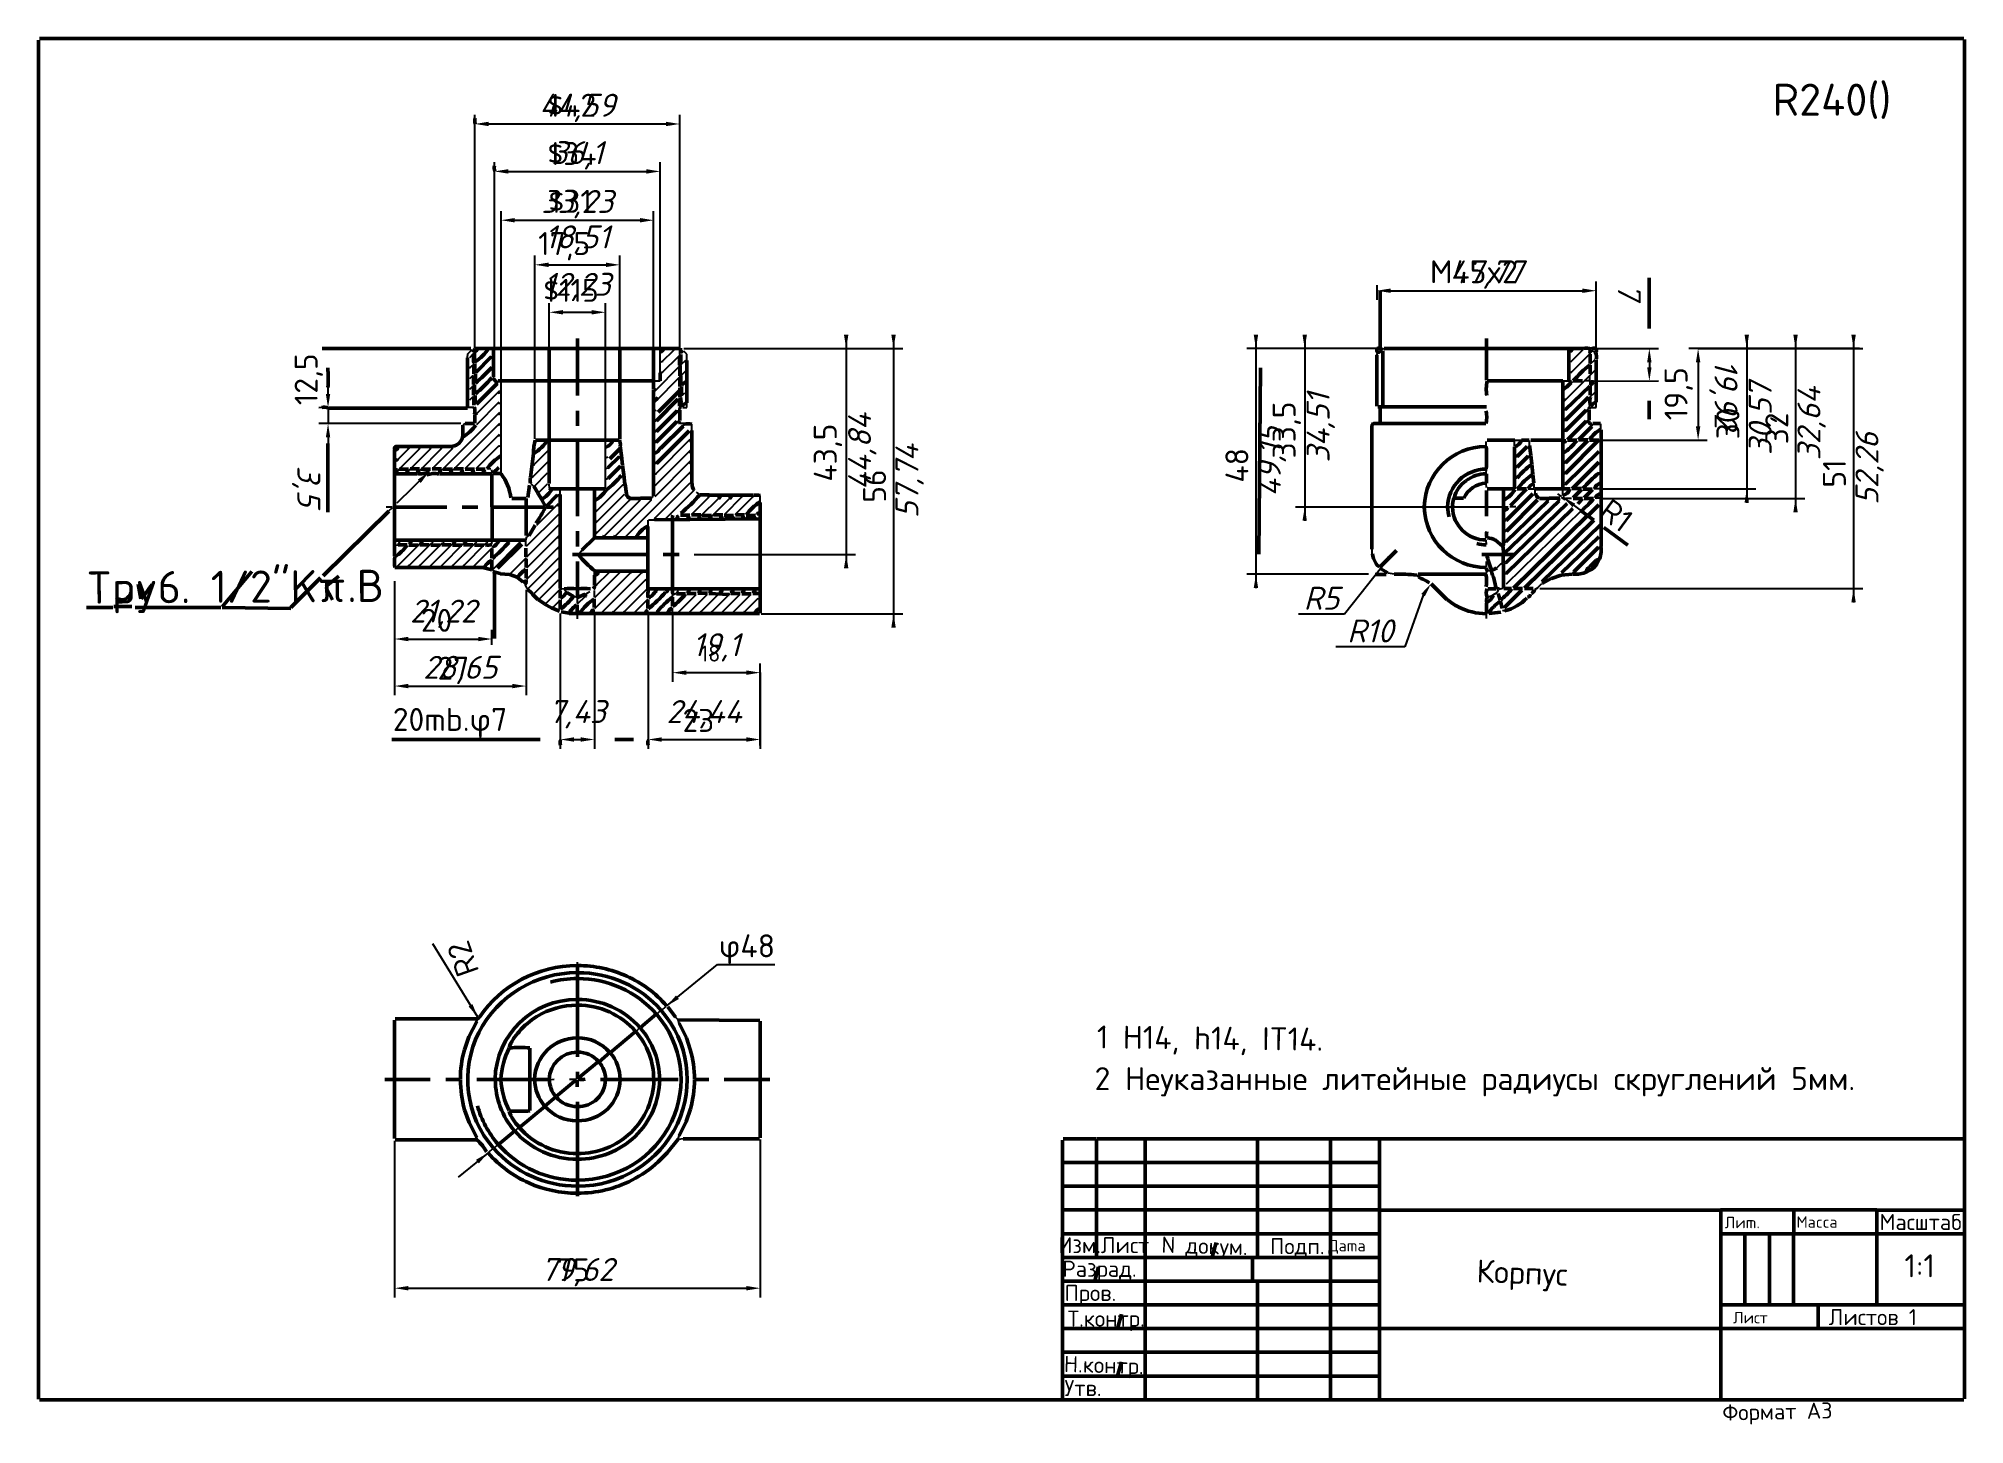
# Model space of a CAD drawing. Header units: millimetres. Extents: x 0 to 420, y -5 to 297.
import ezdxf

# ---------------------------------------------------------------- set-up
doc = ezdxf.new("R2010")
doc.units = ezdxf.units.MM
for name, color, linetype, lineweight in [('DIMS', 4, 'Continuous', 25), ('MAIN', 7, 'Continuous', 50), ('TEXT', 7, 'Continuous', 25), ('THIN', 3, 'Continuous', 25)]:
    doc.layers.add(name, color=color, linetype=linetype, lineweight=lineweight)
doc.styles.add('ESKD', font='isocpeur.ttf', dxfattribs={"oblique": 15})
doc.dimstyles.new('ESKD', dxfattribs={"dimtxt": 5, "dimasz": 3, "dimexe": 2, "dimexo": 0, "dimgap": 1, "dimtad": 1, "dimtxsty": 'ESKD', "dimcen": 2.5, "dimclrd": 256, "dimclre": 256, "dimclrt": 256, "dimadec": 0, "dimazin": 3, "dimtfac": 1, "dimtmove": 0, "dimatfit": 3, "dimlwd": 25, "dimlwe": 25})

msp = doc.modelspace()

# ---------------------------------------------------------------- texts
at = {"layer": 'TEXT', "style": 'ESKD'}
for s, height, p in [('R240()', 7, (377.904, 279.851)), ('$42', 5, (111.144, 279.646)), ('$34', 5, (111.144, 269.131)), ('$31', 5, (111.37, 258.726)), ('17,5', 5, (109.109, 249.526)), ('M45x2', 5, (303.301, 243.392)), ('$115', 5, (110.239, 239.34)), ('20', 5, (83.563, 167.49)), ('18', 3.5, (144.376, 161.011)), ('27', 5, (87.181, 157.085)), ('20mb.φ7', 5, (77.46, 145.913)), ('23', 5, (140.533, 145.694)), ('φ48', 5, (148.445, 96.625)), ('2 Неуказанные литейные радиусы скруглений 5мм.', 5, (230.281, 67.71)), ('Лиm.', 2.5, (367.504, 37.635)), ('Macca', 2.5, (383.103, 37.745)), ('Масштаб', 3.5, (401.189, 37.245)), ('Изм.Лист', 3.5, (222.369, 32.206)), ('Подп.', 3.5, (268.487, 31.987)), ('Даma', 2.5, (281.147, 32.597)), ('75', 5, (113.178, 26.09)), ('Разрад.', 3.5, (223.273, 27.059)), ('1:1', 5, (406.614, 26.966)), ('Пров.', 3.5, (223.725, 21.801)), ('Т.контр.', 3.5, (224.404, 16.215)), ('Лист', 2.5, (369.313, 16.934)), ('Листов 1', 3.5, (390.111, 16.544)), ('Утв.', 3.5, (223.725, 1.101))]:
    msp.add_text(s, height=height, dxfattribs=at).set_placement(p)
for s, height, rotation, p in [('12,5', 5, 90, (61.083, 216.846)), ('19,5', 5, 90, (359.379, 213.56)), ('33,5', 5, 90, (274.039, 205.236)), ('30', 5, 90, (370.683, 209.398)), ('32', 5, 90, (381.308, 208.303)), ('43,5', 5, 90, (174.117, 200.198)), ('48', 5, 90, (263.753, 199.979)), ('56', 5, 90, (184.855, 195.598)), ('51', 5, 90, (393.855, 198.883)), ('R1', 5, -36.28159, (339.72, 192.79)), ('Tpy6. 1/2"Kπ.B', 7, 0.36645, (10.77, 173.609)), ('R2', 5, 109.41218, (96.325, 93.569)), ('1 H14, h14, IT14.', 5, -0.60017, (230.734, 76.801)), ('N докум.', 3.5, -1.65687, (244.788, 32.318)), ('Корпус', 5, -2.26486, (313.357, 25.873)), ('Н.контр.', 3.5, -1.70774, (223.54, 6.359)), ('Формат А3', 3.5, 1.23354, (367.009, -4.265))]:
    msp.add_text(s, height=height, rotation=rotation, dxfattribs=at).set_placement(p)

# ---------------------------------------------------------------- blocks, each defined once
blk = doc.blocks.new('_CLOSEDFILLED')
at = {"color": 0, "linetype": 'BYBLOCK'}
blk.add_solid([(-1, 0.16), (0, 0), (-1, -0.16)], dxfattribs=at)
blk = doc.blocks.new('*D27')
at = {"lineweight": 25}
for p, q in [((294.4, 183.62), (284.68, 171.31)), ((284.68, 171.31), (274.68, 171.31))]:
    blk.add_line(p, q, dxfattribs=at)
at = {"layer": 'Defpoints'}
for p in [(296.06, 185.34), (292.32, 181.46)]:
    blk.add_point(p, dxfattribs=at)
at = {"layer": 'DIMS', "xscale": 3, "yscale": 3, "rotation": -133.90493204950656}
blk.add_blockref('_CLOSEDFILLED', (292.32, 181.46), dxfattribs=at)
at = {"layer": 'DIMS', "insert": (279.68, 174.81), "char_height": 5, "attachment_point": 5, "style": 'ESKD'}
blk.add_mtext('R5', dxfattribs=at)
blk = doc.blocks.new('*D29')
at = {"lineweight": 25}
for p, q in [((301.79, 175.49), (297.8, 164.19)), ((297.8, 164.19), (282.8, 164.19))]:
    blk.add_line(p, q, dxfattribs=at)
at = {"layer": 'Defpoints'}
for p in [(303.51, 177.94), (296.56, 168.05)]:
    blk.add_point(p, dxfattribs=at)
at = {"layer": 'DIMS', "xscale": 3, "yscale": 3, "rotation": 54.888447447043205}
blk.add_blockref('_CLOSEDFILLED', (303.51, 177.94), dxfattribs=at)
at = {"layer": 'DIMS', "insert": (290.3, 167.69), "char_height": 5, "attachment_point": 5, "style": 'ESKD'}
blk.add_mtext('R10', dxfattribs=at)

# ---------------------------------------------------------------- dimensions: what is measured, and where the dimension line sits
at = {"layer": 'DIMS'}
for base, p1, p2, angle in [((95.337, 278.066), (95.332, 229.212), (139.924, 227.893), 359.99383), ((99.586, 267.736), (99.58, 229.212), (135.676, 223.981), 359.99238), ((101.017, 257.105), (101.018, 201.956), (134.25, 229.212), 0.00061), ((108.379, 247.397), (108.374, 209.474), (126.886, 229.212), 359.99356), ((291.741, 241.763), (291.741, 242.973), (339.505, 229.212), 359.9922), ((111.517, 237.063), (111.517, 229.212), (123.747, 198.659), 0.00345), ((176.175, 229.168), (140.829, 229.168), (143.088, 184.328), 90), ((186.488, 229.168), (140.829, 229.167), (157.686, 171.428), 90.00036), ((265.399, 229.168), (291.691, 229.168), (289.928, 180.02), 90), ((276.02, 229.168), (291.691, 229.168), (319.26, 194.659), 90), ((395.534, 229.162), (361.653, 229.162), (327.214, 176.904), 90), ((372.278, 229.168), (396.815, 229.167), (340.592, 198.596), 89.99977), ((382.899, 229.168), (361.653, 229.168), (340.592, 196.53), 89.99978), ((361.681, 229.157), (396.815, 229.164), (340.095, 209.236), 270.01106), ((77.827, 165.924), (77.825, 178.525), (99.048, 164.634), 0.00562), ((77.827, 155.681), (77.826, 165.953), (106.478, 176.635), 0.00397), ((113.917, 144.046), (113.911, 171.492), (121.344, 171.404), 0.01215), ((133.03, 144.046), (133.025, 171.404), (157.463, 158.655), 0.01126), ((138.352, 158.603), (138.351, 171.404), (157.453, 142.741), 0.00684), ((77.836, 24.583), (77.836, 56.666), (157.457, 56.929), 359.99936)]:
    msp.add_linear_dim(base=base, p1=p1, p2=p2, angle=angle, dimstyle='ESKD', override={"dimlfac": 1, "dimtix": 0, "dimtofl": 1}, dxfattribs=at).render()
for base, p1, p2, angle, location, text in [((351.06, 229.178), (339.552, 229.172), (339.552, 222.099), 270.03052, (346.706, 241.599), '7'), ((63.35, 216.295), (93.69, 216.305), (92.289, 212.831), 270.01795, (58.583, 199.212), '3,5')]:
    msp.add_linear_dim(base=base, p1=p1, p2=p2, angle=angle, location=location, text=text, dimstyle='ESKD', override={"dimlfac": 1, "dimtix": 0, "dimtofl": 1, "dimtmove": 2}, dxfattribs=at).render()
for center, mpoint, text, picture, middle in [((296.057, 185.34), (292.322, 181.46), 'R5', '*D27', (284.677, 171.309)), ((296.561, 168.051), (303.514, 177.94), 'R10', '*D29', (297.802, 164.19))]:
    dim = msp.add_radius_dim(center=center, mpoint=mpoint, text=text, dimstyle='ESKD', override={"dimtih": 1, "dimtoh": 1}, dxfattribs=at)
    dim.commit()
    dim.dimension.update_dxf_attribs({"geometry": picture, "text_midpoint": middle, "dimtype": 164})

# ---------------------------------------------------------------- hatches: boundary and pattern name
at = {"layer": 'THIN'}
h = msp.add_hatch(dxfattribs=at)
h.set_pattern_fill('ANSI31', scale=0.529134)
h.set_pattern_definition([(45, (-1.1366, 1.1366), (-1.187939, 1.187939), [])])
h.paths.add_polyline_path([(140.829, 228.289), (140.603, 228.289), (140.241, 227.893), (140.241, 221.343), (140.467, 221.343), (141.235, 222.091), (141.235, 227.893)])
h.paths.add_polyline_path([(139.834, 228.948), (136.535, 228.948), (135.993, 228.421), (135.993, 222.047), (135.722, 221.739), (134.546, 221.695), (134.546, 220.376), (134.682, 220.244), (134.546, 220.068), (134.546, 218.09), (135.089, 218.31), (134.546, 217.738), (134.546, 215.76), (134.727, 215.76), (139.834, 220.728), (139.834, 222.53), (140.015, 222.706), (140.015, 223.014), (139.834, 223.102), (139.834, 224.86), (140.015, 225.036), (140.015, 225.344), (139.834, 225.432), (139.834, 227.278), (139.97, 227.41)])
h = msp.add_hatch(dxfattribs=at)
h.set_pattern_fill('ANSI31', scale=0.529134)
h.set_pattern_definition([(45, (-0.8035, 0.8035), (-1.1879394, 1.1879394), [])])
h.paths.add_polyline_path([(339.236, 221.915), (338.242, 221.123), (338.242, 219.277), (338.106, 219.145), (338.242, 216.815), (339.236, 217.651)])
h.paths.add_polyline_path([(338.106, 228.948), (334.355, 228.948), (333.813, 228.377), (333.813, 226.399), (333.948, 226.267), (333.813, 226.091), (333.813, 224.113), (333.948, 224.069), (333.813, 222.135), (334.355, 222.135), (338.106, 225.783), (338.242, 225.695), (338.242, 223.893), (338.106, 223.849), (338.106, 225.476), (337.925, 225.476), (334.626, 222.266), (334.626, 222.091), (336.615, 222.091), (336.66, 221.915), (334.355, 221.959), (332.592, 220.288), (332.547, 215.936), (332.728, 215.936), (338.106, 221.167), (338.106, 221.959), (337.112, 222.003), (338.106, 222.135), (338.196, 223.146), (338.287, 222.091), (339.055, 222.091), (339.236, 222.31), (339.236, 224.245), (339.1, 224.464), (339.236, 224.64), (339.236, 227.849), (338.739, 228.333), (338.151, 228.157)])
h = msp.add_hatch(dxfattribs=at)
h.set_pattern_fill('ANSI31', scale=0.529134)
h.set_pattern_definition([(45, (-0.257, 0.257), (-1.187939, 1.187939), [])])
h.paths.add_polyline_path([(100.74, 221.695), (100.514, 221.739), (95.452, 216.815), (95.633, 216.42), (95.724, 212.463), (92.922, 209.738), (92.515, 208.858), (91.837, 208.155), (90.571, 207.452), (90.481, 207.583), (88.221, 207.452), (78.775, 207.54), (78.143, 206.924), (78.143, 204.946), (78.459, 204.99), (78.143, 204.594), (78.143, 203.012), (78.685, 202.924), (78.188, 202.176), (80.222, 202.176), (80.764, 202.704), (80.764, 202.88), (79.182, 202.968), (81.035, 202.968), (80.583, 202.176), (82.617, 202.176), (83.159, 202.704), (83.159, 202.88), (81.578, 202.968), (83.431, 203.012), (83.476, 202.836), (82.933, 202.176), (85.012, 202.176), (85.555, 202.88), (83.928, 202.924), (85.781, 202.968), (86.007, 203.143), (86.142, 202.968), (88.176, 202.968), (87.724, 202.176), (89.758, 202.176), (90.3, 202.704), (90.3, 202.88), (88.718, 202.968), (90.617, 203.012), (90.119, 202.176), (92.153, 202.176), (92.696, 202.704), (92.696, 202.88), (91.204, 202.968), (92.922, 202.968), (93.148, 203.143), (93.283, 202.968), (95.317, 202.968), (95.543, 203.143), (95.678, 202.968), (97.712, 202.968), (100.74, 205.957), (100.74, 207.891), (100.605, 207.935), (100.74, 210.221), (100.56, 210.265), (100.74, 210.573), (100.74, 212.551), (100.56, 212.595), (100.74, 212.903), (100.74, 214.837), (100.605, 215.013), (100.74, 215.233), (100.74, 217.167), (100.605, 217.211), (100.74, 219.497), (100.56, 219.541), (100.74, 219.849)])
h = msp.add_hatch(dxfattribs=at)
h.set_pattern_fill('ANSI31', scale=0.529134)
h.set_pattern_definition([(45, (-0.333, 0.333), (-1.187939, 1.187939), [])])
h.paths.add_polyline_path([(142.32, 211.232), (142.139, 211.232), (134.546, 203.847), (134.546, 201.869), (134.682, 201.825), (134.546, 201.517), (134.546, 196.901), (133.869, 196.242), (129.078, 196.198), (128.535, 196.549), (127.903, 197.385), (127.993, 197.868), (127.812, 199.363), (127.632, 199.451), (127.541, 201.473), (127.36, 201.473), (121.711, 196.022), (121.666, 188.241), (123.112, 188.241), (123.248, 188.373), (123.383, 188.241), (125.507, 188.241), (125.643, 188.373), (125.779, 188.241), (130.253, 188.241), (132.739, 190.659), (132.739, 191.889), (132.919, 192.109), (134.411, 192.285), (134.592, 192.153), (136.671, 192.153), (136.806, 192.285), (136.897, 192.153), (138.026, 192.153), (138.072, 192.988), (138.252, 193.164), (138.659, 192.944), (139.834, 192.944), (144.037, 197.033), (144.037, 197.253), (143.043, 197.956), (143.179, 198.44), (142.682, 198.44), (142.23, 199.846), (142.32, 204.286), (142.139, 204.418), (142.32, 204.638), (142.32, 206.616), (142.139, 206.748), (142.32, 206.968), (142.32, 208.902), (142.184, 208.946)])
h = msp.add_hatch(dxfattribs=at)
h.set_pattern_fill('ANSI31', scale=0.529134)
h.set_pattern_definition([(45, (-0.3175, 0.3175), (-1.187939, 1.187939), [])])
h.paths.add_polyline_path([(111.226, 208.814), (111.045, 208.814), (108.288, 206.089), (108.152, 203.671), (107.972, 203.451), (107.836, 201.033), (107.655, 200.77), (107.655, 200.462), (108.198, 199.583), (108.062, 199.055), (108.559, 198.967), (109.056, 198.132), (108.921, 197.604), (109.418, 197.516), (109.96, 196.549), (110.186, 196.549), (111.813, 198.132), (111.813, 198.308), (111.452, 198.308), (111.226, 198.571), (111.135, 199.758)])
h = msp.add_hatch(dxfattribs=at)
h.set_pattern_fill('ANSI31', scale=0.529134)
h.set_pattern_definition([(45, (-0.5551, 0.5551), (-1.18794, 1.18794), [])])
h.paths.add_polyline_path([(106.39, 187.142), (103.09, 187.142), (99.159, 183.317), (99.113, 181.471), (98.933, 180.987), (100.786, 180.46), (106.39, 185.911)])
h.paths.add_polyline_path([(113.44, 197.253), (111.09, 194.967), (111.09, 194.703), (112.491, 194.659), (111.045, 194.571), (108.785, 190.79), (108.83, 190.439), (108.243, 189.867), (106.571, 187.142), (106.661, 183.669), (106.39, 183.669), (106.39, 185.559), (106.209, 185.559), (101.057, 180.548), (101.057, 180.372), (102.729, 180.196), (102.774, 179.844), (103.09, 179.844), (103.362, 180.108), (104.718, 179.624), (106.39, 181.251), (106.39, 183.141), (106.525, 183.273), (106.661, 181.471), (106.571, 177.734), (106.797, 177.426), (106.571, 176.811), (106.932, 176.767), (107.113, 176.943), (107.926, 175.976), (107.791, 175.536), (108.288, 175.58), (109.056, 174.877), (109.011, 174.349), (109.508, 174.481), (110.277, 173.953), (110.367, 173.382), (110.864, 173.558), (111.994, 172.942), (111.949, 172.503), (112.582, 172.722), (113.847, 172.327), (113.847, 174.173), (113.983, 174.305), (113.847, 176.503), (114.073, 176.723), (114.073, 177.031), (113.621, 177.075), (113.621, 178.701), (113.485, 178.745), (113.621, 179.009), (113.621, 185.647), (113.485, 185.691), (113.621, 185.955), (113.621, 187.977), (113.485, 188.021), (113.621, 188.285), (113.621, 194.923), (113.485, 194.967), (113.621, 197.253)])
h = msp.add_hatch(dxfattribs=at)
h.set_pattern_fill('ANSI31', scale=0.529134)
h.set_pattern_definition([(45, (-0.3205, 0.3205), (-1.187939, 1.187939), [])])
h.paths.add_polyline_path([(140.196, 192.944), (142.23, 192.944), (142.456, 193.12), (142.591, 192.944), (144.625, 192.944), (144.173, 192.153), (146.207, 192.153), (146.749, 192.681), (146.749, 192.857), (145.167, 192.944), (147.02, 192.944), (146.568, 192.153), (148.602, 192.153), (149.145, 192.681), (149.145, 192.857), (147.563, 192.944), (149.37, 192.944), (149.596, 193.12), (149.732, 192.944), (151.766, 192.944), (151.992, 193.12), (152.127, 192.944), (154.161, 192.944), (157.144, 195.846), (157.189, 196.901), (151.314, 196.945), (150.952, 196.637), (150.952, 196.945), (148.919, 196.945), (148.557, 196.637), (148.557, 196.945), (146.523, 196.945), (146.388, 196.813), (146.297, 196.945), (144.263, 197.077), (140.196, 193.12)])
h = msp.add_hatch(dxfattribs=at)
h.set_pattern_fill('ANSI31', scale=0.529134)
h.set_pattern_definition([(45, (-0.5784, 0.5784), (-1.18794, 1.18794), [])])
h.paths.add_polyline_path([(78.143, 181.778), (80.719, 181.778), (80.854, 181.91), (80.99, 181.778), (83.114, 181.778), (83.25, 181.91), (83.385, 181.778), (90.255, 181.778), (90.391, 181.91), (90.526, 181.778), (92.65, 181.778), (92.786, 181.91), (92.922, 181.778), (95.001, 181.778), (95.136, 181.91), (95.227, 181.778), (97.351, 181.734), (98.978, 183.317), (99.113, 185.647), (98.752, 186.35), (97.486, 186.394), (97.983, 187.142), (95.95, 187.142), (95.362, 186.614), (95.362, 186.438), (96.989, 186.35), (95.136, 186.35), (95.588, 187.142), (93.554, 187.142), (93.012, 186.614), (93.012, 186.438), (94.594, 186.35), (92.741, 186.35), (93.193, 187.142), (91.159, 187.142), (90.617, 186.614), (90.617, 186.438), (92.198, 186.35), (90.345, 186.35), (90.797, 187.142), (88.809, 187.142), (88.221, 186.614), (88.221, 186.438), (89.803, 186.35), (87.995, 186.35), (88.447, 187.142), (86.413, 187.142), (85.826, 186.614), (85.826, 186.438), (87.453, 186.35), (85.6, 186.35), (86.052, 187.142), (84.018, 187.142), (83.476, 186.614), (83.476, 186.438), (85.058, 186.35), (83.205, 186.35), (83.657, 187.142), (81.623, 187.142), (81.08, 186.438), (82.707, 186.394), (80.809, 186.35), (78.143, 183.757)])
h = msp.add_hatch(dxfattribs=at)
h.set_pattern_fill('ANSI31', scale=0.529134)
h.set_pattern_definition([(45, (-0.6116, 0.6116), (-1.18794, 1.18794), [])])
h.paths.add_polyline_path([(121.259, 176.415), (120.174, 175.932), (119.451, 175.228), (119.044, 175.36), (117.689, 174.481), (117.734, 171.711), (118.05, 171.711), (121.259, 174.833)])
h.paths.add_polyline_path([(121.666, 179.712), (121.756, 177.514), (121.666, 176.899), (121.44, 176.635), (121.44, 171.711), (125.191, 171.711), (125.327, 171.843), (125.462, 171.711), (127.586, 171.711), (127.722, 171.843), (127.858, 171.711), (129.937, 171.711), (130.072, 171.843), (130.162, 171.711), (132.332, 171.711), (132.965, 172.327), (132.965, 174.217), (133.1, 174.349), (132.965, 176.591), (133.1, 177.031), (132.739, 177.119), (132.739, 178.745), (132.603, 178.789), (132.739, 180.416), (122.389, 180.416)])
h = msp.add_hatch(dxfattribs=at)
h.set_pattern_fill('ANSI31', scale=0.529134)
h.set_pattern_definition([(45, (-0.5952, 0.5952), (-1.187939, 1.187939), [])])
h.paths.add_polyline_path([(138.433, 171.711), (139.608, 171.843), (139.699, 171.711), (141.868, 171.711), (142.004, 171.843), (142.094, 171.711), (144.263, 171.711), (144.399, 171.843), (144.535, 171.711), (146.659, 171.711), (146.794, 171.843), (146.93, 171.711), (149.009, 171.711), (149.145, 171.843), (149.235, 171.711), (151.404, 171.711), (151.54, 171.843), (151.63, 171.711), (153.8, 171.711), (153.935, 171.843), (154.071, 171.711), (156.195, 171.711), (157.189, 172.722), (157.189, 174.701), (157.009, 174.833), (157.189, 175.052), (157.189, 175.668), (155.698, 175.712), (155.517, 175.536), (155.381, 175.712), (153.302, 175.712), (153.122, 175.536), (152.986, 175.712), (150.952, 175.712), (150.907, 175.888), (151.359, 176.503), (149.325, 176.503), (148.828, 176.02), (148.828, 175.844), (150.41, 175.844), (150.365, 175.712), (148.557, 175.712), (148.512, 175.888), (148.964, 176.503), (146.975, 176.503), (146.478, 176.02), (146.478, 175.844), (148.015, 175.844), (147.969, 175.712), (146.162, 175.712), (145.981, 175.536), (145.845, 175.712), (143.766, 175.712), (143.585, 175.536), (143.45, 175.712), (141.371, 175.712), (138.433, 172.854)])

# ---------------------------------------------------------------- linework, layer by layer
at = {"layer": 'MAIN'}
for p, q in [((0.307, 0.396), (0.307, 296.341)), ((419.548, 296.666), (0.497, 296.666)), ((419.684, 0.484), (419.684, 296.472)), ((351.009, 233.564), (351.009, 244.555)), ((292.486, 229.212), (292.486, 241.785)), ((117.666, 229.212), (117.666, 231.367)), ((315.588, 222.31), (315.588, 231.366)), ((62.053, 229.168), (94.458, 229.168)), ((93.735, 216.383), (93.735, 227.146)), ((95.207, 226.305), (95.207, 228.241)), ((95.407, 229.168), (139.879, 229.168)), ((95.453, 223.89), (98.977, 227.413)), ((99.396, 222.925), (99.396, 229.123)), ((111.519, 222.179), (111.519, 229.124)), ((117.643, 218.925), (117.643, 229.124)), ((126.886, 222.179), (126.886, 229.124)), ((134.253, 222.179), (134.253, 229.124)), ((139.875, 225.563), (139.875, 227.541)), ((140.173, 225.825), (140.173, 227.852)), ((141.507, 217.343), (141.507, 226.531)), ((291.736, 216.595), (291.736, 227.718)), ((293.046, 216.339), (293.046, 228.685)), ((293.318, 229.168), (336.569, 229.168)), ((333.496, 222.179), (333.496, 229.124)), ((338.151, 225.958), (338.151, 227.938)), ((339.507, 217.475), (339.507, 226.663)), ((94.992, 221.341), (94.992, 223.276)), ((95.068, 223.627), (95.068, 225.654)), ((95.317, 223.98), (95.317, 225.916)), ((95.428, 221.699), (95.428, 223.592)), ((135.663, 222.134), (135.663, 223.893)), ((139.925, 220.903), (139.925, 222.883)), ((139.929, 223.234), (139.929, 225.213)), ((140.016, 223.484), (140.016, 225.511)), ((140.173, 221.165), (140.173, 223.192)), ((266.044, 184.366), (266.403, 224.939)), ((338.174, 223.629), (338.174, 225.564)), ((95.046, 219.012), (95.046, 221.037)), ((95.099, 216.817), (95.099, 218.708)), ((95.263, 219.361), (95.263, 221.298)), ((95.371, 217.037), (95.371, 218.973)), ((95.709, 217.092), (100.167, 221.55)), ((100.424, 222.135), (134.185, 222.135)), ((111.497, 199.758), (111.497, 222.091)), ((126.863, 209.474), (126.863, 222.091)), ((134.23, 199.407), (134.23, 220.2)), ((134.253, 220.288), (134.253, 222.091)), ((134.85, 213.442), (139.531, 218.123)), ((135.208, 215.313), (139.933, 220.039)), ((139.902, 216.639), (139.902, 218.266)), ((139.925, 218.573), (139.925, 220.597)), ((140.332, 218.89), (140.332, 220.873)), ((332.231, 222.113), (315.78, 222.113)), ((332.231, 198.659), (332.231, 222.091)), ((332.773, 215.892), (338.106, 220.992)), ((332.807, 213.571), (337.801, 218.565)), ((336.48, 222.135), (334.49, 222.135)), ((338.151, 219.012), (338.151, 220.993)), ((63.59, 216.16), (93.69, 216.16)), ((95.34, 212.896), (95.34, 214.793)), ((117.666, 212.375), (117.666, 215.628)), ((134.86, 211.102), (139.362, 215.604)), ((139.925, 213.474), (139.925, 215.716)), ((291.916, 216.489), (315.599, 216.489)), ((292.486, 212.896), (292.486, 216.332)), ((332.804, 211.245), (337.307, 215.748)), ((337.925, 213.606), (337.925, 215.848)), ((351.032, 213.781), (351.032, 217.783)), ((92.673, 209.957), (92.673, 212.507)), ((93.193, 212.852), (95.272, 212.852)), ((134.803, 208.783), (139.306, 213.286)), ((134.866, 204.149), (141.955, 211.238)), ((135.845, 207.462), (140.66, 212.277)), ((142.591, 199.846), (142.591, 211.32)), ((290.651, 185.471), (290.651, 212.419)), ((291.013, 212.852), (315.463, 212.852)), ((333.231, 209.292), (337.332, 213.392)), ((335.607, 209.311), (338.526, 212.23)), ((340.457, 212.816), (338.738, 212.816)), ((340.547, 186.087), (340.547, 211.496)), ((63.319, 193.516), (63.319, 208.507)), ((77.826, 183.933), (77.826, 207.012)), ((78.64, 207.847), (88.131, 207.847)), ((88.221, 207.869), (90.481, 207.869)), ((107.423, 201.122), (108.058, 206.353)), ((111.226, 209.232), (108.559, 209.232)), ((111.542, 209.232), (117.598, 209.232)), ((117.643, 192.637), (117.643, 209.21)), ((117.689, 209.247), (126.728, 209.247)), ((124.304, 203.215), (126.711, 205.622)), ((124.705, 205.132), (126.889, 207.316)), ((127.226, 205.819), (126.954, 207.885)), ((127.496, 203.759), (127.27, 205.781)), ((321.745, 209.214), (315.78, 209.214)), ((321.7, 198.659), (321.7, 207.803)), ((322.259, 203.346), (324.667, 205.754)), ((322.303, 205.678), (324.487, 207.862)), ((324.865, 209.21), (323.236, 209.21)), ((325.225, 205.957), (324.954, 208.023)), ((325.459, 203.98), (325.233, 205.914)), ((332.186, 209.254), (325.271, 209.254)), ((332.773, 199.671), (340.049, 206.748)), ((332.784, 204.319), (337.643, 209.177)), ((332.801, 201.973), (340.022, 209.194)), ((335.26, 209.254), (333.224, 209.254)), ((337.657, 209.306), (335.622, 209.306)), ((340.048, 209.202), (338.013, 209.202)), ((77.872, 201.913), (82.707, 201.913)), ((80.901, 202.924), (78.865, 202.924)), ((83.298, 202.975), (81.262, 202.975)), ((85.689, 202.872), (83.653, 202.872)), ((88.044, 202.975), (86.053, 202.975)), ((87.589, 201.913), (99.023, 201.913)), ((90.435, 202.873), (88.399, 202.873)), ((92.834, 202.975), (90.799, 202.975)), ((95.225, 202.872), (93.19, 202.872)), ((97.578, 202.924), (95.587, 202.924)), ((99.046, 194.703), (99.046, 201.869)), ((100.967, 201.935), (99.249, 201.935)), ((99.257, 202.036), (100.506, 203.284)), ((124.317, 200.871), (127.036, 203.591)), ((127.767, 201.693), (127.496, 203.715)), ((127.993, 199.671), (127.767, 201.649)), ((315.588, 199.89), (315.588, 201.869)), ((325.723, 201.825), (325.451, 203.935)), ((325.941, 199.846), (325.715, 201.78)), ((334.237, 198.642), (340.032, 204.436)), ((106.889, 196.724), (107.215, 199.405)), ((109.003, 197.732), (108.16, 199.192)), ((109.869, 196.285), (109.057, 197.693)), ((110.757, 194.718), (113.321, 197.282)), ((113.938, 198.593), (112.084, 198.593)), ((113.892, 176.943), (113.892, 197.385)), ((113.937, 198.593), (117.598, 198.593)), ((121.35, 198.593), (117.688, 198.593)), ((121.349, 188.021), (121.349, 198.528)), ((121.394, 198.593), (123.7, 198.593)), ((128.309, 197.566), (128.038, 199.632)), ((134.207, 197.077), (134.207, 199.319)), ((146.343, 197.297), (144.353, 197.297)), ((146.433, 197.253), (155.879, 197.253)), ((315.588, 194.703), (315.588, 198.264)), ((319.35, 198.593), (315.779, 198.593)), ((319.327, 196.285), (319.327, 198.572)), ((319.35, 198.593), (321.655, 198.593)), ((319.887, 191.717), (325.683, 197.513)), ((320.798, 195.009), (324.319, 198.53)), ((324.322, 198.615), (322.287, 198.615)), ((326.22, 198.593), (332.186, 198.593)), ((333.858, 198.593), (332.276, 198.593)), ((336.256, 198.667), (334.221, 198.667)), ((334.447, 196.635), (336.297, 198.486)), ((338.647, 198.564), (336.611, 198.564)), ((336.842, 196.635), (338.692, 198.486)), ((62.279, 179.712), (76.561, 193.736)), ((77.872, 194.659), (89.216, 194.659)), ((92.56, 194.659), (95.95, 194.659)), ((99.053, 187.493), (99.053, 194.615)), ((99.068, 194.659), (110.593, 194.659)), ((106.48, 196.527), (103.362, 196.527)), ((106.48, 188.46), (106.48, 196.505)), ((110.719, 194.767), (109.879, 196.222)), ((129.213, 196.549), (131.292, 196.549)), ((131.383, 196.571), (133.733, 196.571)), ((144.493, 192.952), (142.502, 192.952)), ((149.283, 192.952), (147.248, 192.952)), ((154.029, 192.952), (152.038, 192.952)), ((157.46, 171.579), (157.46, 195.67)), ((308.639, 196.567), (310.628, 196.567)), ((315.621, 192.68), (315.621, 194.615)), ((319.305, 187.01), (319.305, 196.198)), ((319.395, 184.46), (331.417, 196.022)), ((319.847, 182.482), (333.135, 195.406)), ((319.892, 187.142), (329.022, 196.022)), ((319.892, 180.196), (334.4, 194.307)), ((319.939, 189.424), (326.715, 196.201)), ((327.124, 196.549), (329.157, 196.549)), ((329.248, 196.571), (331.553, 196.571)), ((336.525, 196.549), (334.49, 196.549)), ((335.47, 195.377), (336.539, 196.447)), ((337.61, 192.814), (336.3, 193.782)), ((338.875, 196.549), (336.885, 196.549)), ((337.715, 192.84), (340.034, 195.159)), ((107.177, 188.471), (108.459, 190.692)), ((117.643, 186.087), (117.643, 189.384)), ((133.01, 176.899), (133.01, 190.439)), ((134.501, 191.903), (157.414, 192.062)), ((138.343, 176.855), (138.343, 191.845)), ((142.14, 192.901), (140.105, 192.901)), ((146.883, 192.848), (144.848, 192.848)), ((151.674, 192.849), (149.638, 192.849)), ((156.42, 192.848), (154.384, 192.848)), ((321.474, 176.987), (337.609, 192.813)), ((323.87, 176.987), (338.965, 191.802)), ((327.621, 178.393), (340.411, 190.79)), ((338.965, 191.802), (337.699, 192.769)), ((346.375, 186.347), (341.178, 190.182)), ((77.872, 187.449), (106.345, 187.449)), ((80.586, 186.446), (78.596, 186.446)), ((82.977, 186.344), (80.942, 186.344)), ((85.377, 186.446), (83.341, 186.446)), ((87.768, 186.343), (85.732, 186.343)), ((90.123, 186.446), (88.132, 186.446)), ((92.514, 186.344), (90.478, 186.344)), ((94.913, 186.446), (92.878, 186.446)), ((97.304, 186.343), (95.269, 186.343)), ((99.023, 183.536), (99.023, 185.472)), ((100.286, 181.338), (105.548, 186.6)), ((106.43, 183.8), (106.43, 185.735)), ((118.645, 185.288), (121.342, 187.984)), ((121.395, 187.977), (132.965, 187.977)), ((292.484, 181.667), (296.004, 185.187)), ((319.124, 186.175), (317.497, 187.485)), ((319.35, 184.46), (319.169, 186.131)), ((331.96, 180.328), (340.049, 188.197)), ((334.618, 180.554), (339.968, 185.904)), ((40.314, 172.898), (46.777, 180.591)), ((77.917, 181.515), (95.136, 181.515)), ((97.261, 181.493), (95.226, 181.493)), ((98.988, 180.98), (97.295, 181.434)), ((99.023, 181.162), (99.023, 183.142)), ((100.795, 180.185), (99.239, 180.602)), ((106.458, 179.184), (106.458, 181.119)), ((106.485, 181.515), (106.485, 183.406)), ((116.559, 184.333), (132.965, 184.333)), ((117.643, 175.008), (117.643, 182.833)), ((121.395, 180.723), (132.965, 180.723)), ((136.354, 184.333), (139.789, 184.333)), ((294.155, 180.323), (292.616, 181.212)), ((314.559, 184.333), (321.474, 184.333)), ((319.237, 182.523), (319.237, 184.287)), ((319.305, 177.031), (319.305, 182.262)), ((338.075, 181.632), (339.538, 183.094)), ((22.552, 174.657), (22.01, 177.866)), ((55.264, 172.783), (61.701, 179.221)), ((62.867, 177.338), (65.714, 179.58)), ((64.313, 174.437), (62.867, 177.25)), ((99.564, 166.042), (99.564, 180.285)), ((102.865, 179.976), (100.831, 180.152)), ((104.537, 179.361), (102.91, 179.976)), ((105.802, 178.349), (104.582, 179.317)), ((107.862, 175.737), (106.725, 176.874)), ((113.915, 174.832), (113.915, 176.372)), ((121.349, 177.602), (121.349, 179.8)), ((133.191, 176.823), (157.415, 176.823)), ((291.328, 179.976), (293.77, 179.976)), ((300.73, 180.02), (315.418, 180.02)), ((306.999, 174.512), (303.589, 177.922)), ((315.87, 176.823), (317.633, 176.823)), ((321.069, 176.943), (319.349, 176.943)), ((319.422, 172.695), (323.301, 176.574)), ((323.463, 176.921), (321.474, 176.921)), ((325.768, 176.921), (323.869, 176.921)), ((327.738, 177.993), (329.718, 179.137)), ((329.745, 179.088), (331.869, 179.844)), ((331.869, 179.844), (334.355, 180.02)), ((10.756, 172.81), (16.496, 172.81)), ((20.612, 173.008), (16.679, 173.008)), ((21.377, 172.81), (39.998, 172.81)), ((55.226, 172.599), (40.313, 172.766)), ((109.038, 174.549), (107.9, 175.687)), ((110.457, 173.558), (109.101, 174.525)), ((111.979, 172.696), (110.517, 173.54)), ((113.757, 172.019), (112.039, 172.679)), ((113.892, 172.502), (113.892, 174.438)), ((116.815, 175.202), (115.353, 176.046)), ((117.621, 171.491), (117.621, 173.382)), ((117.689, 174.964), (119.361, 175.668)), ((121.327, 172.766), (121.327, 174.701)), ((133.01, 172.546), (133.01, 174.482)), ((138.32, 173.074), (138.32, 175.009)), ((141.19, 175.778), (139.201, 175.778)), ((143.541, 175.8), (141.506, 175.8)), ((145.941, 175.902), (143.905, 175.902)), ((150.722, 175.652), (146.297, 175.843)), ((153.08, 175.851), (151.044, 175.851)), ((155.471, 175.748), (153.435, 175.748)), ((157.416, 175.822), (155.833, 175.822)), ((315.621, 171.491), (315.621, 173.822)), ((318.548, 174.383), (318.154, 175.854)), ((319.045, 172.581), (318.616, 174.183)), ((115.836, 171.579), (114.118, 171.843)), ((117.601, 171.514), (115.878, 171.514)), ((117.689, 171.448), (157.325, 171.448)), ((316.096, 171.448), (318.717, 171.79)), ((77.239, 144.031), (109.508, 144.031)), ((125.824, 144.031), (129.891, 144.031)), ((117.643, 74.953), (117.643, 94.78)), ((131.356, 81.315), (134.832, 84.222)), ((139.003, 83.614), (137.349, 85.812)), ((77.826, 57.149), (77.826, 82.954)), ((77.962, 83.196), (95.859, 83.196)), ((94.015, 79.306), (95.715, 82.647)), ((124.86, 75.884), (130.328, 80.456)), ((157.37, 82.893), (139.654, 83.042)), ((141.389, 79.086), (139.798, 82.295)), ((157.46, 57.325), (157.46, 82.734)), ((93.039, 76.492), (94.015, 79.306)), ((107.325, 70.074), (107.325, 76.844)), ((122.389, 73.898), (124.694, 75.921)), ((142.239, 76.58), (141.389, 79.086)), ((117.689, 70.16), (117.689, 71.702)), ((117.778, 70.216), (122.248, 73.958)), ((75.702, 70.03), (77.781, 70.03)), ((77.871, 70.052), (85.6, 70.052)), ((88.99, 70.03), (92.108, 70.03)), ((95.724, 70.03), (111.497, 70.03)), ((107.325, 63.26), (107.325, 69.986)), ((113.001, 66.288), (117.385, 69.937)), ((117.598, 68.402), (117.598, 69.943)), ((122.66, 70.03), (139.563, 70.03)), ((143.179, 70.052), (146.297, 70.052)), ((149.642, 70.03), (157.415, 70.03)), ((157.505, 70.052), (159.54, 70.052)), ((94.06, 60.666), (93.084, 63.436)), ((105.039, 59.551), (110.553, 64.167)), ((110.593, 64.227), (112.943, 66.249)), ((117.643, 44.62), (117.643, 65.15)), ((141.344, 60.886), (142.284, 63.655)), ((95.724, 57.413), (94.06, 60.666)), ((100.499, 55.882), (103.982, 58.781)), ((139.789, 57.765), (141.344, 60.886)), ((95.859, 56.863), (77.962, 56.863)), ((137.168, 54.072), (139.563, 57.061)), ((140.648, 57.113), (157.325, 57.113)), ((223.265, 41.675), (223.265, 56.841)), ((223.4, 57.088), (230.632, 57.088)), ((230.677, 31.344), (230.677, 57.061)), ((230.722, 57.113), (419.638, 57.113)), ((241.298, 0.352), (241.298, 57.061)), ((265.703, 31.344), (265.703, 57.061)), ((281.657, 0.352), (281.657, 57.061)), ((292.278, 0.352), (292.278, 57.061)), ((135.249, 52.113), (137.188, 54.052)), ((223.31, 51.962), (292.233, 51.962)), ((223.31, 46.774), (292.233, 46.774)), ((223.287, 36.444), (223.287, 41.587)), ((223.31, 41.618), (292.233, 41.618)), ((366.579, 41.609), (292.323, 41.609)), ((366.579, 41.618), (400.566, 41.618)), ((366.602, 36.444), (366.602, 41.587)), ((382.51, 36.487), (382.51, 41.587)), ((400.566, 41.609), (419.638, 41.609)), ((400.566, 21.013), (400.566, 41.587)), ((223.287, 31.344), (223.287, 36.444)), ((223.31, 36.444), (292.233, 36.444)), ((255.892, 31.332), (256.758, 34.565)), ((366.594, 0.352), (366.594, 36.444)), ((366.624, 36.444), (419.638, 36.444)), ((371.867, 21.013), (371.867, 36.4)), ((377.2, 21.013), (377.2, 36.4)), ((382.488, 21.013), (382.488, 36.4)), ((223.265, 0.352), (223.265, 31.256)), ((223.31, 31.3), (292.233, 31.3)), ((264.664, 26.166), (264.664, 31.266)), ((223.31, 26.113), (292.233, 26.113)), ((230.301, 26.161), (231.123, 29.231)), ((265.703, 0.352), (265.703, 26.069)), ((223.31, 20.969), (292.233, 20.969)), ((366.624, 20.969), (382.443, 20.969)), ((400.611, 20.969), (419.638, 20.969)), ((235.272, 15.83), (236.095, 18.9)), ((387.821, 20.947), (382.533, 20.947)), ((387.821, 20.947), (400.521, 20.947)), ((387.821, 15.826), (387.821, 20.925)), ((223.31, 15.782), (419.638, 15.782)), ((223.31, 10.639), (292.233, 10.639)), ((235.272, 5.499), (236.095, 8.569)), ((223.31, 5.451), (292.233, 5.451)), ((223.22, 0.308), (0.497, 0.308)), ((223.31, 0.315), (419.548, 0.315))]:
    msp.add_line(p, q, dxfattribs=at)
for centre, radius, start, end in [((96.966, 278.766), 1.681, 159.303, 202.43834), ((100.981, 268.433), 1.456, 158.29215, 205.96063), ((94.482, 228.503), 0.588, 340.63023, 55.36209), ((100.56, 226.986), 5.541, 170.65877, 190.72247), ((88.97, 235.659), 11.37, 304.4265, 325.22521), ((95.275, 229.154), 0.582, 283.36117, 5.70613), ((135.781, 229.084), 0.618, 264.50317, 3.66345), ((140.891, 228.462), 0.713, 131.48423, 205.13059), ((292.619, 228.847), 0.911, 157.53215, 218.44269), ((292.16, 228.36), 0.925, 47.69467, 112.92742), ((291.436, 229.623), 1.429, 291.53061, 334.03682), ((333.622, 229.075), 0.605, 262.4416, 4.71729), ((337.365, 226.567), 2.722, 66.81739, 104.69192), ((338.753, 228.505), 0.615, 127.64647, 205.04808), ((339.083, 228.36), 0.925, 67.07258, 132.30533), ((337.108, 227.312), 2.423, 346.83413, 23.77984), ((338.683, 228.87), 0.85, 320.15344, 22.58496), ((37.489, 222.733), 25.898, 355.45514, 5.00606), ((73.764, 247.565), 33.79, 309.86944, 318.2704), ((73.2, 245.859), 34.631, 309.92268, 318.22401), ((100.026, 222.51), 0.502, 144.55047, 303.58068), ((357.475, 202.131), 30.459, 129.52292, 139.02832), ((134.108, 219.134), 1.242, 277.78538, 329.84203), ((133.706, 217.415), 6.517, 351.28224, 9.88284), ((141.817, 220.356), 1.658, 102.50284, 152.06306), ((323.69, 220.381), 8.135, 168.10873, 190.25316), ((330.412, 224.222), 4.322, 295.85268, 328.65959), ((342.288, 217.681), 4.173, 167.24627, 195.18562), ((337.674, 222.498), 1.331, 295.34045, 335.80555), ((62.619, 214.509), 1.899, 68.03355, 108.52716), ((92.917, 215.553), 2.433, 344.36789, 19.97773), ((140.457, 215.964), 0.542, 130.50236, 196.76642), ((141.516, 216.334), 0.976, 93.25975, 174.91336), ((307.797, 214.277), 7.844, 349.26261, 9.82519), ((338.27, 216.027), 0.35, 94.62746, 194.80997), ((339.725, 215.961), 1.518, 100.14371, 156.19077), ((90.19, 210.373), 2.482, 277.71995, 349.42713), ((87.284, 218.41), 10.137, 302.4971, 324.44889), ((140.493, 213.173), 0.584, 159.40904, 220.974), ((141.638, 208.67), 4.124, 77.34793, 99.94391), ((290.986, 212.436), 0.33, 85.40833, 182.81389), ((338.361, 213.21), 0.475, 144.71921, 303.21466), ((344.357, 205.043), 7.615, 120.68611, 146.13986), ((78.269, 207.399), 0.48, 57.97911, 214.04686), ((77.911, 207.742), 0.685, 266.68645, 5.13901), ((107.003, 196.398), 11.179, 122.877, 143.88424), ((116.976, 206.692), 8.865, 163.42867, 181.89868), ((101.539, 216.165), 11.881, 303.79573, 324.32094), ((122.976, 210.042), 2.535, 288.94979, 340.50457), ((124.618, 208.292), 2.385, 351.46669, 24.05537), ((133.302, 208.893), 2.796, 290.62827, 330.89013), ((315.458, 194.419), 13.412, 89.97843, 178.78314), ((283.727, 205.326), 31.902, 355.76768, 4.45664), ((321.188, 209.879), 2.14, 285.33288, 341.52981), ((332.364, 209.303), 0.53, 260.60219, 344.72189), ((326.249, 215.706), 11.118, 303.0455, 324.028), ((77.849, 205.625), 0.86, 271.4907, 328.35882), ((77.925, 203.078), 0.637, 265.18957, 337.29326), ((81.352, 201.915), 0.953, 116.15877, 177.49216), ((83.737, 201.868), 0.993, 114.54057, 174.85134), ((83.45, 205.523), 3.629, 259.7634, 300.74612), ((86.509, 197.455), 4.496, 77.48538, 111.2601), ((88.493, 201.915), 0.953, 116.15877, 177.49216), ((90.888, 201.915), 0.953, 116.15877, 177.49216), ((93.373, 201.823), 1.102, 118.15893, 172.96491), ((95.769, 201.823), 1.102, 118.15893, 172.96491), ((98.029, 201.915), 0.953, 116.15877, 177.49216), ((92.505, 195.379), 10.727, 6.71193, 37.5271), ((107.82, 218.432), 25.75, 308.87197, 319.05378), ((315.522, 194.517), 8.396, 89.78504, 178.72899), ((315.607, 194.439), 7.455, 90.75835, 126.54448), ((335.883, 189.836), 17.576, 126.61611, 140.61767), ((335.173, 188.583), 16.319, 125.73432, 141.97383), ((358.145, 180.129), 28.422, 129.56062, 139.28301), ((109.315, 200.4), 1.98, 161.44815, 196.36724), ((106.427, 201.974), 6.621, 301.84477, 328.77379), ((111.829, 198.972), 0.372, 218.04358, 294.90038), ((117.473, 202.84), 7.857, 300.22708, 325.62656), ((129.364, 197.639), 1.071, 186.37392, 262.15767), ((114.602, 223.506), 39.596, 310.28057, 318.62699), ((145.333, 199.869), 2.732, 182.30735, 214.28211), ((148.013, 197.173), 0.729, 298.52465, 2.82037), ((150.409, 197.173), 0.729, 298.52465, 2.82037), ((156.616, 194.116), 3.161, 75.42614, 101.64832), ((314.782, 195.072), 6.429, 124.006, 166.19283), ((315.661, 194.424), 5.41, 91.61524, 156.77525), ((316.494, 201.651), 6.179, 297.83497, 329.4703), ((326.975, 197.392), 2.621, 113.9791, 151.06743), ((327.43, 197.713), 1.166, 183.04761, 252.55574), ((331.229, 199.892), 2.951, 290.17005, 332.57216), ((341.469, 197.416), 2.738, 111.009, 153.1676), ((341.042, 195.756), 1.96, 106.30139, 155.13472), ((90.017, 204.367), 22.83, 324.55866, 334.69142), ((111.63, 199.279), 4.642, 258.75416, 280.11479), ((163.452, 186.374), 11.179, 122.877, 143.88424), ((157.295, 192.838), 0.547, 77.54292, 163.60823), ((315.421, 194.905), 13.373, 181.24495, 270.37445), ((314.831, 194.677), 7.686, 180.45979, 196.11073), ((315.479, 194.773), 7.284, 181.24177, 270.23168), ((311.87, 195.129), 3.652, 156.85573, 186.60326), ((319.169, 195.105), 1.224, 278.602, 334.69304), ((324.299, 208.695), 19.055, 308.9, 319.99305), ((136.307, 184.508), 6.895, 119.22653, 149.11929), ((139.385, 192.317), 1.068, 149.65362, 200.22679), ((140.286, 191.8), 1.102, 118.15893, 172.96491), ((142.682, 191.8), 1.102, 118.15893, 172.96491), ((144.942, 191.892), 0.953, 116.15877, 177.49216), ((147.337, 191.892), 0.953, 116.15877, 177.49216), ((149.822, 191.8), 1.102, 118.15893, 172.96491), ((152.218, 191.8), 1.102, 118.15893, 172.96491), ((154.478, 191.892), 0.953, 116.15877, 177.49216), ((156.963, 191.8), 1.102, 118.15893, 172.96491), ((317.258, 188.729), 1.691, 159.26634, 206.96339), ((73.129, 191.557), 9.076, 301.73518, 324.84181), ((80.393, 187.523), 1.104, 297.91026, 353.84626), ((82.789, 187.523), 1.104, 297.91026, 353.84626), ((89.93, 187.523), 1.104, 297.91026, 353.84626), ((92.325, 187.523), 1.104, 297.91026, 353.84626), ((98.258, 188.379), 2.012, 253.07514, 291.23716), ((97.58, 188.783), 3.328, 297.37433, 335.17706), ((76.906, 210.031), 34.631, 309.92268, 318.22401), ((315.369, 193.306), 6.869, 253.99533, 271.54003), ((315.813, 184.575), 3.352, 59.93469, 89.7936), ((318.529, 186.629), 0.796, 324.61957, 20.69517), ((335.958, 185.188), 4.611, 332.67709, 10.02555), ((86.314, 182.754), 8.512, 172.6775, 188.39434), ((102.168, 178.203), 5.864, 122.86162, 145.74056), ((111.655, 173.879), 8.945, 125.78823, 141.99945), ((134.798, 197.615), 21.514, 218.20071, 231.56726), ((121.355, 180.747), 0.91, 272.50413, 355.67773), ((296.057, 185.34), 5.385, 189.40188, 210.90445), ((292.858, 183.046), 1.47, 198.42766, 252.3966), ((316.163, 181.257), 0.588, 160.63023, 235.36209), ((329.644, 186.609), 14.137, 189.45896, 203.68711), ((298.963, 173.658), 19.013, 9.95323, 22.08275), ((316.446, 183.04), 2.116, 277.67719, 309.83049), ((335.137, 185.511), 5.482, 262.81806, 294.97248), ((338.357, 180.626), 0.986, 106.17473, 182.12393), ((336.122, 184.526), 4.177, 288.36848, 339.79608), ((339.803, 182.833), 0.34, 52.81085, 135.45407), ((2.99, 191.284), 25.764, 319.76789, 328.6767), ((105.685, 178.431), 0.819, 319.71628, 25.5276), ((116.281, 165.804), 11.122, 83.22957, 97.45229), ((119.028, 165.455), 11.471, 82.66248, 96.67722), ((120.935, 177.28), 0.44, 288.66653, 29.46471), ((136.521, 175.726), 3.545, 161.9512, 193.76279), ((130.628, 179.116), 4.935, 299.99019, 331.24114), ((136.534, 176.731), 0.729, 298.52465, 2.82037), ((140.49, 176.385), 2.16, 169.92837, 200.73549), ((140.966, 176.866), 1.088, 297.88552, 354.76967), ((143.402, 176.787), 0.995, 297.90664, 358.83601), ((145.798, 176.787), 0.995, 297.90664, 358.83601), ((148.106, 176.866), 1.088, 297.88552, 354.76967), ((150.502, 176.866), 1.088, 297.88552, 354.76967), ((152.938, 176.787), 0.995, 297.90664, 358.83601), ((155.334, 176.787), 0.995, 297.90664, 358.83601), ((296.979, 152.651), 27.401, 82.80171, 93.11504), ((296.561, 168.051), 12.089, 56.56583, 69.60917), ((308.172, 178.561), 7.467, 349.99194, 11.3151), ((318.218, 175.949), 2.656, 159.97062, 201.09884), ((317.93, 176.32), 0.594, 49.57062, 109.66158), ((307.134, 188.665), 18.332, 308.8447, 319.80731), ((324.564, 177.263), 1.649, 299.31688, 337.5555), ((18.51, 176.407), 1.94, 228.31639, 350.17407), ((111.514, 178.564), 4.539, 303.18426, 326.05353), ((99.905, 189.694), 22.288, 309.24135, 319.39317), ((120.742, 168.531), 5.797, 123.32049, 147.53685), ((129.001, 163.71), 13.393, 125.00498, 144.26646), ((119.056, 175.469), 0.378, 303.12311, 33.06072), ((121.572, 171.382), 1.014, 107.54592, 173.70638), ((133.114, 171.55), 0.604, 103.93777, 185.52723), ((109.159, 200.959), 37.215, 310.07486, 318.0909), ((153.553, 155.983), 24.401, 128.72456, 139.17335), ((138.967, 170.968), 1.819, 111.38424, 162.96717), ((124.176, 190.481), 22.537, 309.1593, 319.04026), ((157.546, 171.275), 1.251, 96.07197, 169.89507), ((315.866, 185.313), 13.954, 230.62054, 243.07158), ((315.652, 185.211), 13.775, 243.67617, 269.5907), ((316.687, 174.312), 1.116, 144.25357, 203.16001), ((314.343, 176.595), 3.007, 296.25424, 337.00503), ((323.55, 166.563), 9.038, 123.13846, 146.68647), ((316.973, 182.097), 10.393, 284.72105, 315.67688), ((324.625, 175.608), 0.543, 262.01301, 6.18805), ((115.356, 143.341), 1.498, 150.72577, 201.38842), ((134.491, 143.358), 1.517, 155.46557, 201.74231), ((117.544, 69.243), 24.043, 89.87113, 152.68997), ((117.549, 69.147), 25.678, 89.89129, 145.79542), ((117.772, 69.166), 25.66, 65.53873, 90.18567), ((117.802, 69.265), 24.018, 41.18882, 90.27162), ((118.531, 70.261), 24.344, 40.51312, 66.09764), ((117.891, 67.702), 24.312, 90.68945, 104.49016), ((117.672, 69.024), 22.977, 41.57471, 89.95967), ((117.417, 69.713), 17.701, 89.41284, 178.83154), ((117.583, 69.473), 16.737, 89.94828, 121.69873), ((117.777, 69.483), 17.953, 41.12604, 90.28218), ((117.785, 69.582), 16.623, 41.08688, 90.33371), ((118.703, 70.04), 21.516, 334.69096, 41.11672), ((118.796, 70.039), 22.754, 334.95259, 41.13575), ((116.461, 70.037), 22.707, 153.21618, 221.13342), ((95.907, 83.56), 0.315, 269.57194, 1.70997), ((111.029, 74.103), 8.736, 133.39108, 160.98968), ((118.115, 68.948), 17.47, 122.27909, 138.66992), ((118.479, 70.055), 15.793, 0.0694, 41.11236), ((118.493, 70.037), 17.046, 0.12278, 40.99342), ((117.729, 69.879), 25.565, 165.00548, 179.56374), ((117.352, 69.319), 16.36, 152.62539, 177.35515), ((105.084, 56.01), 20.999, 83.89691, 96.06831), ((117.553, 69.851), 9.227, 89.72193, 178.61821), ((117.599, 69.907), 6.077, 90.00731, 178.42795), ((117.764, 69.877), 9.205, 41.09006, 90.46715), ((117.729, 69.982), 6.006, 40.59878, 90.38629), ((117.98, 70.012), 8.974, 0.39093, 40.56611), ((119.637, 70.13), 23.491, 359.86229, 15.9266), ((117.998, 70.083), 5.756, 359.90635, 40.65667), ((117.925, 70.253), 25.764, 180.59302, 195.34544), ((116.9, 70.09), 17.139, 180.34646, 220.91832), ((117.299, 70.764), 16.308, 182.73682, 207.39713), ((117.348, 70.093), 8.998, 180.67987, 220.59213), ((117.466, 70.067), 5.922, 180.78497, 220.16804), ((117.841, 70.058), 5.92, 268.52576, 359.30097), ((117.859, 70.14), 9.107, 268.93065, 359.02628), ((117.971, 70.259), 16.336, 269.01223, 359.04037), ((117.988, 70.283), 17.589, 269.02732, 359.02893), ((118.612, 73.55), 3.542, 257.07426, 281.44674), ((120.053, 69.908), 23.074, 344.29144, 0.19325), ((116.813, 70.146), 21.735, 195.55196, 220.88506), ((110.807, 65.812), 8.469, 198.29146, 226.18044), ((105.006, 86.544), 23.446, 264.75605, 275.65613), ((117.592, 70.347), 9.333, 221.37003, 270.03861), ((117.498, 69.997), 5.865, 220.34262, 270.97515), ((117.578, 70.722), 18.063, 221.22482, 270.06267), ((117.56, 70.615), 16.723, 221.19611, 270.13118), ((117.844, 70.701), 22.587, 269.60564, 334.10504), ((117.892, 70.703), 23.875, 269.51214, 334.42769), ((88.673, 49.082), 10.572, 29.55243, 47.19415), ((117.529, 70.892), 24.076, 221.28484, 270.16464), ((117.596, 70.966), 22.867, 221.31137, 270.00571), ((117.174, 70.425), 25.046, 220.90549, 246.22149), ((118.037, 70.758), 25.393, 296.89768, 312.71584), ((117.616, 71.402), 26.131, 246.19995, 269.96164), ((117.725, 71.287), 26.015, 269.92052, 296.98412)]:
    msp.add_arc(centre, radius, start, end, dxfattribs=at)
at = {"layer": 'THIN'}
for p, q in [((93.735, 227.234), (93.816, 227.981)), ((93.791, 228.005), (94.755, 228.969)), ((94.227, 227.25), (94.96, 227.983)), ((99.023, 227.366), (99.52, 227.542)), ((140.467, 229.036), (139.97, 229.124)), ((140.286, 228.157), (140.783, 228.597)), ((141.479, 227.937), (140.829, 228.597)), ((141.493, 226.618), (141.493, 227.938)), ((291.736, 227.718), (291.916, 228.245)), ((292.82, 229.036), (293.318, 229.168)), ((338.242, 228.245), (338.694, 228.641)), ((339.281, 228.333), (338.739, 228.641)), ((93.78, 224.904), (94.277, 225.054)), ((94.227, 222.634), (94.96, 223.367)), ((94.277, 225.054), (95.001, 225.651)), ((99.023, 225.036), (99.52, 225.212)), ((135.722, 226.267), (136.219, 226.443)), ((135.722, 223.937), (136.219, 224.113)), ((333.541, 226.267), (334.084, 226.443)), ((333.541, 223.937), (334.084, 224.113)), ((338.129, 222.179), (338.129, 223.322)), ((94.218, 220.316), (94.97, 221.069)), ((94.218, 217.987), (94.97, 218.739)), ((100.198, 221.519), (100.379, 222.091)), ((100.424, 219.453), (100.966, 219.629)), ((134.272, 222.157), (135.652, 222.157)), ((134.275, 220.244), (134.818, 220.42)), ((140.316, 218.848), (141.024, 219.556)), ((332.227, 222.157), (333.5, 222.157)), ((332.276, 218.046), (332.773, 218.222)), ((334.129, 222.091), (333.541, 222.135)), ((338.106, 222.157), (336.84, 222.157)), ((338.196, 221.299), (338.196, 222.091)), ((338.874, 222.091), (338.242, 222.135)), ((338.92, 222.091), (339.462, 222.179)), ((95.136, 216.317), (93.78, 216.317)), ((95.362, 214.837), (95.859, 215.013)), ((100.469, 217.167), (100.966, 217.343)), ((100.469, 214.837), (100.966, 215.013)), ((134.275, 215.584), (134.772, 215.76)), ((139.382, 215.584), (139.879, 215.76)), ((140.603, 216.295), (141.452, 216.348)), ((141.452, 216.348), (141.507, 217.255)), ((332.276, 215.716), (332.773, 215.892)), ((337.338, 215.716), (337.88, 215.892)), ((338.331, 216.321), (339.454, 216.321)), ((339.453, 216.348), (339.507, 217.387)), ((92.741, 212.551), (93.193, 212.852)), ((100.424, 212.507), (100.966, 212.764)), ((100.424, 210.177), (100.966, 210.353)), ((134.275, 213.298), (134.818, 213.474)), ((134.275, 210.968), (134.818, 211.144)), ((139.337, 213.254), (139.879, 213.43)), ((140.829, 212.852), (140.06, 212.878)), ((140.693, 212.243), (140.874, 212.808)), ((142.564, 211.408), (142.564, 212.675)), ((332.276, 213.43), (332.773, 213.606)), ((332.276, 211.1), (332.773, 211.276)), ((337.338, 213.386), (337.88, 213.562)), ((338.513, 212.243), (338.694, 212.808)), ((340.501, 211.582), (340.501, 212.783)), ((80.809, 207.32), (80.99, 207.803)), ((83.205, 207.32), (83.385, 207.803)), ((85.6, 207.32), (85.781, 207.803)), ((87.995, 207.32), (88.176, 207.803)), ((90.391, 207.364), (90.526, 207.847)), ((100.469, 207.891), (100.966, 208.067)), ((123.79, 205.385), (124.287, 205.561)), ((126.728, 205.605), (127.225, 205.781)), ((134.275, 208.639), (134.772, 208.814)), ((142.01, 206.552), (142.552, 206.728)), ((142.049, 208.902), (142.546, 209.078)), ((315.554, 207.889), (315.554, 208.904)), ((321.723, 207.891), (321.723, 209.21)), ((321.745, 209.232), (323.147, 209.232)), ((321.745, 205.517), (322.288, 205.693)), ((324.683, 205.737), (325.18, 205.913)), ((324.932, 208.067), (324.932, 209.123)), ((332.863, 209.21), (332.276, 209.254)), ((78.504, 202.88), (77.872, 202.924)), ((98.797, 202.915), (97.938, 202.968)), ((99.113, 202), (99.023, 202.748)), ((107.791, 203.715), (108.288, 203.891)), ((123.79, 203.056), (124.287, 203.231)), ((134.269, 204.043), (134.811, 204.218)), ((134.269, 201.713), (134.811, 201.888)), ((142.01, 204.223), (142.552, 204.398)), ((142.049, 201.956), (142.546, 202.132)), ((315.554, 201.956), (315.599, 202.88)), ((321.745, 203.187), (322.243, 203.363)), ((332.276, 204.155), (332.773, 204.33)), ((332.276, 201.825), (332.773, 202)), ((340.004, 202.088), (340.501, 202.264)), ((107.474, 201.077), (107.972, 201.253)), ((108.107, 199.231), (107.474, 199.802)), ((111.542, 198.747), (111.497, 199.671)), ((113.35, 197.253), (113.847, 197.429)), ((113.915, 197.472), (113.915, 198.572)), ((123.79, 200.726), (124.287, 200.901)), ((127.496, 199.407), (127.948, 199.627)), ((134.275, 199.363), (134.772, 199.539)), ((144.309, 197.385), (143.585, 197.868)), ((146.207, 196.725), (146.388, 197.209)), ((153.348, 196.725), (153.528, 197.209)), ((155.743, 196.725), (155.924, 197.209)), ((157.433, 195.757), (157.433, 197.156)), ((315.599, 198.879), (315.554, 199.802)), ((321.745, 200.857), (322.243, 201.033)), ((324.683, 198.637), (326.039, 198.637)), ((326.016, 198.699), (326.016, 199.807)), ((326.22, 197.692), (326.175, 198.528)), ((331.96, 196.989), (331.146, 197.56)), ((332.208, 197.208), (332.208, 198.572)), ((332.276, 199.495), (332.773, 199.671)), ((340.502, 198.637), (339.01, 198.637)), ((77.33, 194.637), (76.018, 194.637)), ((76.532, 193.763), (77.358, 194.588)), ((113.35, 194.923), (113.847, 195.099)), ((121.395, 193.78), (121.892, 193.956)), ((128.897, 196.11), (129.213, 196.549)), ((131.157, 196.022), (131.338, 196.505)), ((133.643, 196.11), (133.778, 196.593)), ((133.778, 196.637), (134.185, 197.033)), ((157.415, 192.901), (156.783, 192.944)), ((320.299, 194.615), (319.35, 194.659)), ((322.017, 194.681), (320.66, 194.681)), ((329.022, 196.022), (329.203, 196.505)), ((331.417, 196.022), (331.598, 196.549)), ((332.728, 196.242), (331.96, 196.725)), ((334.13, 196.549), (332.772, 196.549)), ((340.502, 196.571), (339.236, 196.571)), ((121.395, 191.45), (121.892, 191.626)), ((121.395, 189.12), (121.892, 189.296)), ((133.06, 190.525), (133.06, 191.795)), ((133.107, 191.841), (134.413, 191.841)), ((134.456, 191.933), (134.637, 192.417)), ((319.35, 191.582), (319.847, 191.758)), ((319.35, 189.296), (319.892, 189.472)), ((77.872, 186.306), (78.549, 186.438)), ((78.595, 186.482), (79.01, 187.054)), ((85.735, 186.482), (86.151, 187.054)), ((88.131, 186.482), (88.547, 187.054)), ((95.272, 186.482), (95.688, 187.054)), ((97.667, 186.482), (98.083, 187.054)), ((99.023, 186.57), (99.068, 187.405)), ((102.774, 186.922), (102.955, 187.405)), ((105.124, 186.922), (105.305, 187.405)), ((106.39, 187.449), (106.616, 188.197)), ((106.435, 186.129), (106.435, 187.407)), ((106.661, 188.241), (107.122, 188.504)), ((113.35, 187.977), (113.847, 188.153)), ((113.35, 185.647), (113.847, 185.823)), ((117.96, 184.416), (118.638, 185.295)), ((123.248, 188.021), (123.428, 188.504)), ((125.643, 188.021), (125.824, 188.504)), ((290.696, 184.458), (290.696, 185.473)), ((315.599, 186.482), (315.554, 187.449)), ((319.35, 186.966), (319.892, 187.142)), ((340.004, 185.867), (340.501, 186.043)), ((80.854, 181.559), (81.035, 182.042)), ((83.25, 181.559), (83.431, 182.042)), ((90.391, 181.559), (90.571, 182.042)), ((92.786, 181.559), (92.967, 182.042)), ((121.349, 179.888), (121.395, 180.723)), ((129.213, 180.196), (129.394, 180.679)), ((131.609, 180.196), (131.79, 180.679)), ((315.463, 180.064), (315.825, 180.767)), ((315.599, 181.557), (315.599, 182.791)), ((315.825, 180.767), (316.593, 180.811)), ((317.82, 181.394), (318.72, 182.295)), ((318.726, 182.288), (319.169, 182.526)), ((319.35, 182.306), (319.847, 182.482)), ((334.4, 180.064), (334.581, 180.591)), ((105.847, 178.349), (106.435, 178.789)), ((106.254, 177.866), (105.847, 178.306)), ((106.706, 176.943), (106.299, 177.822)), ((113.35, 178.701), (113.847, 178.877)), ((113.892, 176.371), (114.209, 176.855)), ((114.751, 176.811), (114.209, 176.855)), ((115.293, 176.063), (114.796, 176.767)), ((119.33, 175.715), (120.323, 176.288)), ((121.349, 175.096), (121.349, 176.459)), ((121.395, 177.558), (121.892, 177.734)), ((132.467, 178.745), (132.965, 178.921)), ((139.156, 175.844), (139.617, 176.459)), ((295.487, 180.064), (294.176, 180.24)), ((300.775, 179.387), (300.458, 179.8)), ((317.949, 176.063), (318.311, 176.723)), ((318.356, 176.767), (319.26, 176.987)), ((319.35, 180.02), (319.892, 180.196)), ((326.129, 176.679), (326.852, 177.119)), ((326.881, 177.179), (327.683, 177.981)), ((117.598, 174.964), (116.875, 175.184)), ((117.666, 173.733), (117.666, 174.921)), ((121.349, 171.492), (121.304, 172.371)), ((125.327, 171.492), (125.507, 171.975)), ((127.722, 171.492), (127.903, 171.975)), ((133.055, 171.492), (132.965, 172.151)), ((134.863, 171.492), (135.044, 171.975)), ((138.298, 175.008), (138.478, 175.624)), ((138.32, 171.491), (138.32, 172.679)), ((138.478, 175.624), (139.111, 175.8)), ((144.399, 171.492), (144.58, 171.975)), ((146.794, 171.492), (146.975, 171.975)), ((153.935, 171.492), (154.116, 171.975)), ((156.873, 174.657), (157.415, 174.833)), ((315.825, 175.008), (317, 175.492)), ((317.034, 175.51), (317.96, 176.045)), ((319.621, 172.019), (319.124, 172.107)), ((117.643, 170.349), (117.643, 171.404)), ((315.621, 170.392), (315.621, 171.404)), ((117.643, 94.868), (117.689, 95.571)), ((134.98, 84.244), (135.83, 85.093)), ((135.986, 85.023), (136.949, 85.985)), ((95.715, 82.647), (95.859, 83.174)), ((130.416, 80.463), (131.265, 81.313)), ((139.563, 83.042), (139.003, 83.614)), ((139.798, 82.295), (139.608, 82.998)), ((111.587, 70.03), (112.582, 70.074)), ((117.418, 70.008), (115.926, 70.008)), ((104.066, 58.835), (104.871, 59.64)), ((95.859, 56.841), (95.724, 57.413)), ((98.318, 54.097), (99.322, 55.101)), ((99.502, 55.054), (100.352, 55.903)), ((139.608, 57.105), (139.789, 57.765)), ((139.654, 57.061), (140.648, 57.149))]:
    msp.add_line(p, q, dxfattribs=at)

msp.set_redraw_order([(e.dxf.handle, doc.entitydb.next_handle()) for e in msp.query("TEXT MTEXT ATTDEF DIMENSION ARC_DIMENSION")])  # texts and dimensions are drawn at this point

# ---------------------------------------------------------------- leaders
at = {"layer": 'DIMS'}
for points in [[(85.358, 202.371), (78.336, 195.482), (78.323, 195.494)], [(332.234, 196.819), (336.208, 193.824), (319.892, 177.866), (319.892, 177.866)], [(95.944, 83.627), (86.187, 99.528)], [(137.113, 86.043), (148.15, 95.035), (160.669, 95.039)], [(98.196, 54.052), (91.701, 48.753)]]:
    msp.add_leader(points, dimstyle='ESKD', dxfattribs=at)

doc.saveas('drawing.dxf')
